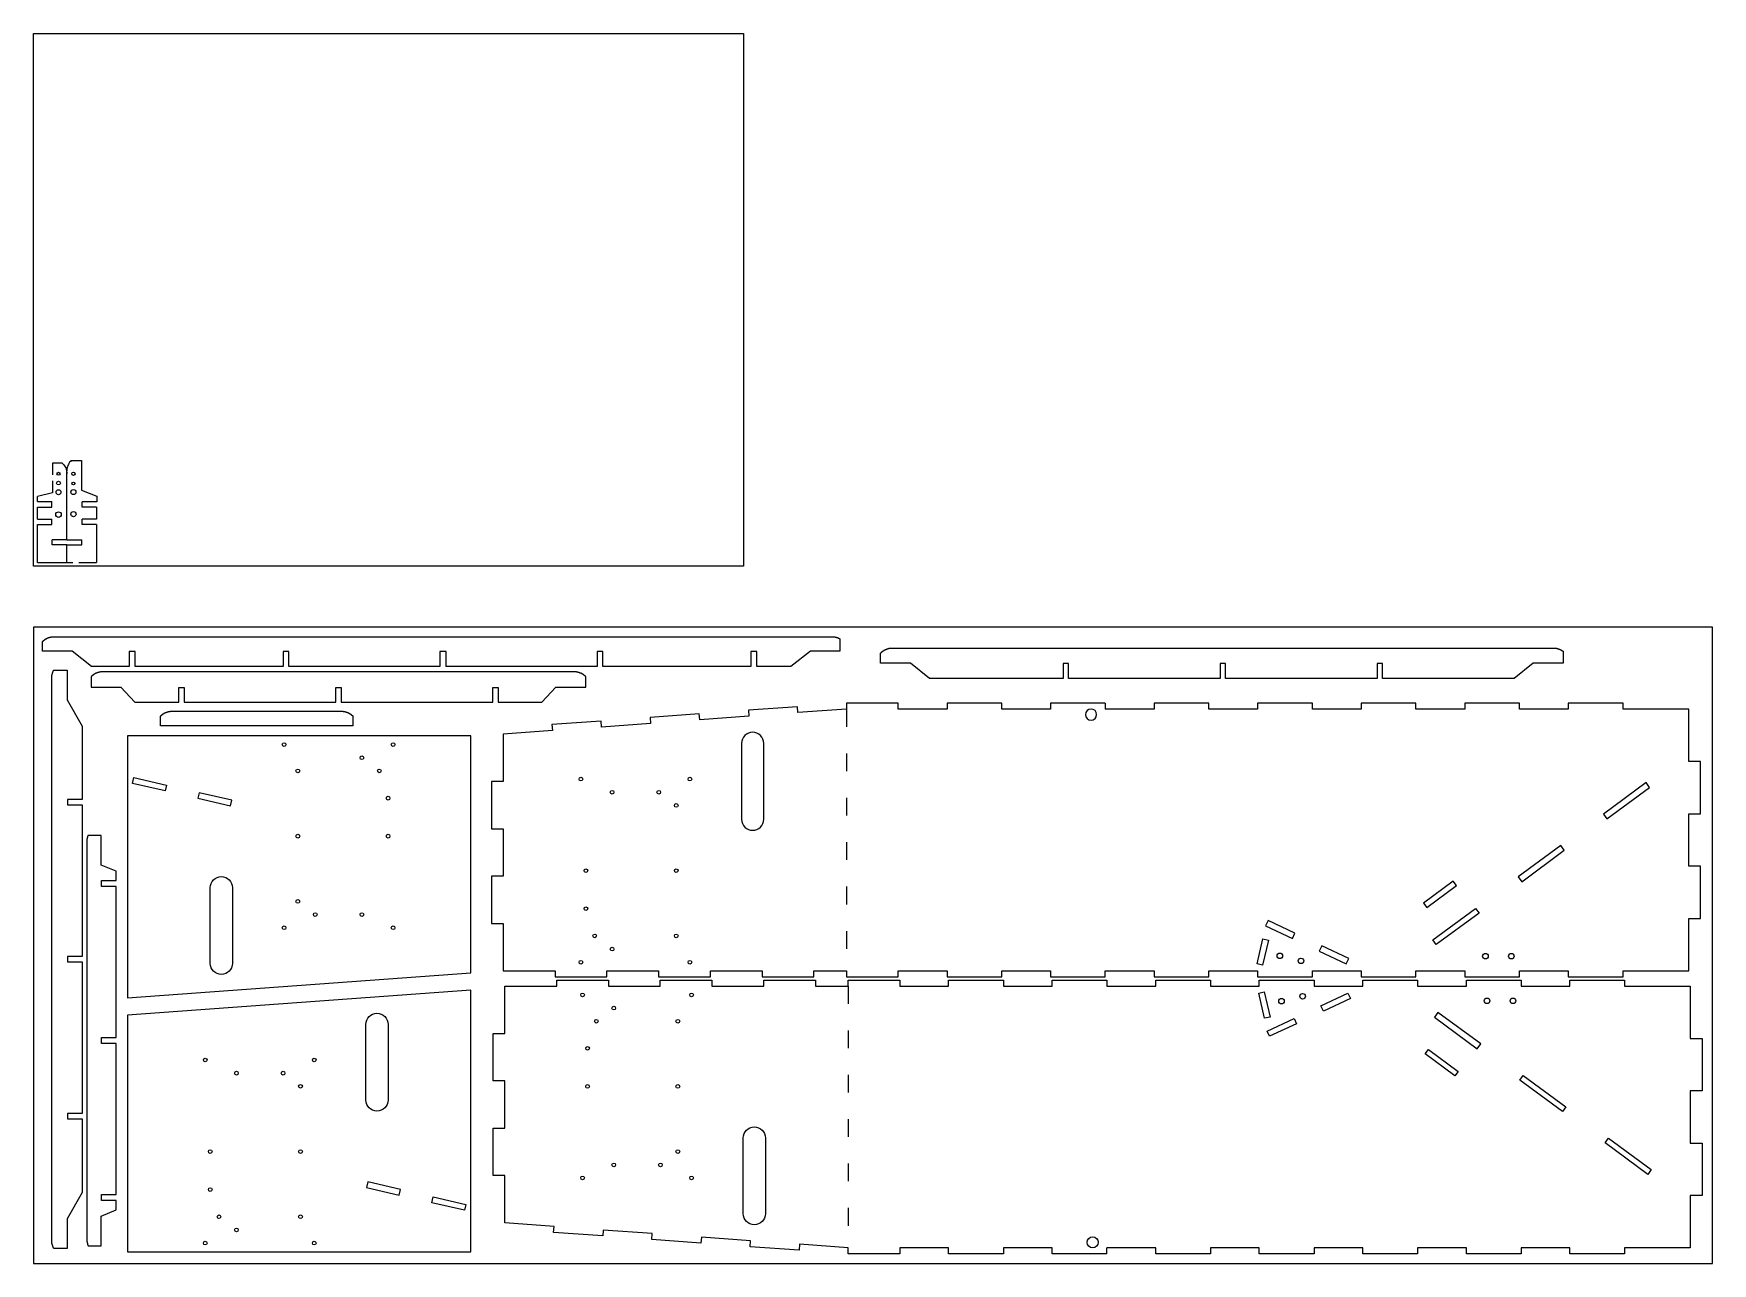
# Model space of a CAD drawing. Header units: inches. Extents: x -572 to -437, y -715 to -380.
# Drawn here: x -571.7 to -458.2, y -463.5 to -380.4 of the extents above; entities that cross this region are included whole.
import ezdxf

# ---------------------------------------------------------------- set-up
doc = ezdxf.new("R2010")
doc.units = ezdxf.units.IN
doc.header["$MEASUREMENT"] = 0
doc.linetypes.add('ACAD_ISO03W100', pattern=[30, 12, -18])
doc.layers.add('pic', color=1, linetype='Continuous')

msp = doc.modelspace()

# ---------------------------------------------------------------- linework, layer by layer
at = {"color": 7, "linetype": 'Continuous', "lineweight": 25}
for p, q in [((-569.76, -409.41), (-570.41, -409.41)), ((-569.14, -409.23), (-568.45, -409.23)), ((-571.43, -412), (-571.43, -411.66)), ((-571.43, -413.2), (-571.43, -412.38)), ((-567.43, -412.38), (-567.43, -413.2)), ((-567.43, -413.57), (-567.43, -416.14)), ((-516.73, -425.64), (-516.73, -426.04)), ((-499.23, -425.64), (-499.23, -426.04)), ((-516.62, -462.86), (-516.62, -462.46)), ((-499.12, -462.86), (-499.12, -462.46))]:
    msp.add_line(p, q, dxfattribs=at)
for p, q in [((-570.41, -409.41), (-570.41, -410.21)), ((-568.45, -409.23), (-568.45, -411.23)), ((-570.41, -410.61), (-570.41, -411.41)), ((-569.43, -414.59), (-569.43, -409.93)), ((-570.41, -411.41), (-571.43, -411.66)), ((-571.43, -412), (-570.45, -412)), ((-570.45, -412.38), (-570.45, -412)), ((-568.45, -411.23), (-567.41, -411.64)), ((-567.41, -411.64), (-567.41, -412.02)), ((-571.43, -412.38), (-570.45, -412.38)), ((-567.41, -412.02), (-568.41, -412.02)), ((-568.41, -412.38), (-568.41, -412.02)), ((-567.43, -412.38), (-568.41, -412.38)), ((-571.43, -413.2), (-570.45, -413.2)), ((-571.43, -413.57), (-570.45, -413.57)), ((-571.43, -416.14), (-571.43, -413.57)), ((-570.45, -413.57), (-570.45, -413.2)), ((-567.43, -413.2), (-568.41, -413.2)), ((-568.41, -413.57), (-568.41, -413.2)), ((-567.43, -413.57), (-568.41, -413.57)), ((-569.43, -414.59), (-570.43, -414.59)), ((-570.43, -414.94), (-570.43, -414.59)), ((-569.43, -414.94), (-570.43, -414.94)), ((-569.43, -414.59), (-568.43, -414.59)), ((-569.43, -416.14), (-569.43, -414.94)), ((-569.43, -414.94), (-568.43, -414.94)), ((-568.43, -414.94), (-568.43, -414.59)), ((-571.43, -416.14), (-569.02, -416.14)), ((-568.62, -416.14), (-567.43, -416.14))]:
    msp.add_line(p, q)
at = {"color": 3, "linetype": 'ACAD_ISO03W100', "ltscale": 0.1}
for p, q in [((-516.73, -426.04), (-516.73, -443.74)), ((-516.62, -444.76), (-516.62, -462.46))]:
    msp.add_line(p, q, dxfattribs=at)
at = {"color": 7, "linetype": 'Continuous', "lineweight": 25}
for points in [[(-543.78, -423.15), (-543.78, -422.15), (-544.21, -422.15), (-544.21, -423.15), (-554.42, -423.15), (-554.42, -422.15), (-554.82, -422.15), (-554.82, -423.15), (-564.82, -423.15), (-564.82, -422.15), (-565.22, -422.15), (-565.22, -423.15), (-565.45, -423.15), (-565.68, -423.15), (-565.91, -423.15), (-566.15, -423.15), (-566.38, -423.15), (-566.61, -423.15), (-566.84, -423.15), (-567.07, -423.15), (-567.3, -423.15), (-567.53, -423.15), (-567.76, -423.15), (-569.08, -422.12), (-571.08, -422.12), (-571.08, -421.48), (-571.07, -421.47), (-571.07, -421.47), (-571.07, -421.47), (-571.07, -421.47), (-571.06, -421.46), (-571.06, -421.46), (-571.06, -421.46), (-571.06, -421.46), (-571.05, -421.45), (-571.05, -421.45), (-571.05, -421.45), (-571.05, -421.45), (-571.04, -421.45), (-571.04, -421.44), (-571.04, -421.44), (-571.04, -421.44), (-571.04, -421.44), (-571.03, -421.43), (-571.03, -421.43), (-571.03, -421.43), (-571.03, -421.43), (-571.02, -421.42), (-571.02, -421.42), (-571.02, -421.42), (-571.02, -421.42), (-571.01, -421.41), (-571.01, -421.41), (-571.01, -421.41), (-571.01, -421.41), (-571, -421.41), (-571, -421.4), (-571, -421.4), (-571, -421.4), (-570.99, -421.4), (-570.99, -421.39), (-570.99, -421.39), (-570.99, -421.39), (-570.98, -421.39), (-570.98, -421.39), (-570.98, -421.38), (-570.98, -421.38), (-570.97, -421.38), (-570.97, -421.38), (-570.97, -421.38), (-570.96, -421.37), (-570.96, -421.37), (-570.96, -421.37), (-570.96, -421.37), (-570.95, -421.36), (-570.95, -421.36), (-570.95, -421.36), (-570.95, -421.36), (-570.94, -421.36), (-570.94, -421.35), (-570.94, -421.35), (-570.94, -421.35), (-570.93, -421.35), (-570.93, -421.35), (-570.93, -421.34), (-570.92, -421.34), (-570.92, -421.34), (-570.92, -421.34), (-570.92, -421.34), (-570.91, -421.33), (-570.91, -421.33), (-570.91, -421.33), (-570.91, -421.33), (-570.9, -421.33), (-570.9, -421.32), (-570.9, -421.32), (-570.89, -421.32), (-570.89, -421.32), (-570.89, -421.32), (-570.89, -421.32), (-570.88, -421.31), (-570.88, -421.31), (-570.88, -421.31), (-570.87, -421.31), (-570.87, -421.31), (-570.87, -421.3), (-570.87, -421.3), (-570.86, -421.3), (-570.86, -421.3), (-570.86, -421.3), (-570.85, -421.3), (-570.85, -421.29), (-570.85, -421.29), (-570.85, -421.29), (-570.84, -421.29), (-570.84, -421.29), (-570.84, -421.29), (-570.83, -421.28), (-570.83, -421.28), (-570.83, -421.28), (-570.83, -421.28), (-570.82, -421.28), (-570.82, -421.28), (-570.82, -421.27), (-570.81, -421.27), (-570.81, -421.27), (-570.81, -421.27), (-570.8, -421.27), (-570.8, -421.27), (-570.8, -421.26), (-570.8, -421.26), (-570.79, -421.26), (-570.79, -421.26), (-570.79, -421.26), (-570.78, -421.26), (-570.78, -421.26), (-570.78, -421.25), (-570.77, -421.25), (-570.77, -421.25), (-570.77, -421.25), (-570.77, -421.25), (-570.76, -421.25), (-570.76, -421.25), (-570.76, -421.24), (-570.75, -421.24), (-570.75, -421.24), (-570.75, -421.24), (-570.74, -421.24), (-570.74, -421.24), (-570.74, -421.24), (-570.74, -421.23), (-570.73, -421.23), (-570.73, -421.23), (-570.73, -421.23), (-570.72, -421.23), (-570.72, -421.23), (-570.72, -421.23), (-570.71, -421.22), (-570.71, -421.22), (-570.71, -421.22), (-570.7, -421.22), (-570.7, -421.22), (-570.7, -421.22), (-570.69, -421.22), (-570.69, -421.22), (-570.69, -421.22), (-570.69, -421.21), (-570.68, -421.21), (-570.68, -421.21), (-570.68, -421.21), (-570.67, -421.21), (-570.67, -421.21), (-570.67, -421.21), (-570.66, -421.21), (-570.66, -421.2), (-570.66, -421.2), (-570.65, -421.2), (-570.65, -421.2), (-570.65, -421.2), (-570.64, -421.2), (-570.64, -421.2), (-570.64, -421.2), (-570.63, -421.2), (-570.63, -421.2), (-570.63, -421.19), (-570.62, -421.19), (-570.62, -421.19), (-570.62, -421.19), (-570.61, -421.19), (-570.61, -421.19), (-570.61, -421.19), (-570.61, -421.19), (-570.6, -421.19), (-570.6, -421.19), (-570.6, -421.18), (-570.59, -421.18), (-570.59, -421.18), (-570.59, -421.18), (-570.58, -421.18), (-570.58, -421.18), (-570.58, -421.18), (-570.57, -421.18), (-570.57, -421.18), (-570.57, -421.18), (-570.56, -421.18), (-570.56, -421.18), (-570.56, -421.17), (-570.55, -421.17), (-570.55, -421.17), (-570.55, -421.17), (-570.54, -421.17), (-570.54, -421.17), (-570.54, -421.17), (-570.53, -421.17), (-570.53, -421.17), (-570.53, -421.17), (-570.52, -421.17), (-570.52, -421.17), (-570.52, -421.17), (-570.51, -421.17), (-570.51, -421.16), (-570.51, -421.16), (-570.5, -421.16), (-570.5, -421.16), (-570.5, -421.16), (-570.49, -421.16), (-570.49, -421.16), (-570.49, -421.16), (-570.48, -421.16), (-570.48, -421.16), (-570.48, -421.16), (-570.47, -421.16), (-570.47, -421.16), (-570.47, -421.16), (-570.46, -421.16), (-570.46, -421.16), (-570.46, -421.16), (-570.45, -421.16), (-570.45, -421.15), (-570.45, -421.15), (-570.44, -421.15), (-570.44, -421.15), (-570.44, -421.15), (-570.43, -421.15), (-570.43, -421.15), (-570.43, -421.15), (-570.42, -421.15), (-570.42, -421.15), (-570.42, -421.15), (-570.41, -421.15), (-570.41, -421.15), (-570.41, -421.15), (-570.4, -421.15), (-570.4, -421.15), (-570.4, -421.15), (-570.39, -421.15), (-570.39, -421.15), (-570.39, -421.15), (-570.38, -421.15), (-570.38, -421.15), (-570.38, -421.15), (-570.37, -421.15), (-570.37, -421.15), (-570.37, -421.15), (-570.36, -421.15), (-570.36, -421.15), (-570.36, -421.15), (-570.35, -421.15), (-570.35, -421.15), (-570.35, -421.15), (-570.34, -421.15), (-570.34, -421.15), (-570.34, -421.15), (-570.33, -421.15), (-570.33, -421.15), (-570.33, -421.15), (-570.32, -421.15), (-570.32, -421.15), (-570.32, -421.15), (-570.31, -421.15), (-570.31, -421.15), (-570.3, -421.15), (-517.71, -421.15), (-517.7, -421.15), (-517.7, -421.15), (-517.7, -421.15), (-517.69, -421.15), (-517.69, -421.15), (-517.68, -421.15), (-517.68, -421.15), (-517.67, -421.15), (-517.67, -421.15), (-517.66, -421.15), (-517.66, -421.15), (-517.66, -421.15), (-517.65, -421.15), (-517.65, -421.15), (-517.64, -421.15), (-517.64, -421.15), (-517.63, -421.15), (-517.63, -421.15), (-517.62, -421.15), (-517.62, -421.15), (-517.62, -421.15), (-517.61, -421.15), (-517.61, -421.15), (-517.6, -421.15), (-517.6, -421.15), (-517.59, -421.15), (-517.59, -421.15), (-517.59, -421.15), (-517.58, -421.15), (-517.58, -421.15), (-517.57, -421.15), (-517.57, -421.15), (-517.56, -421.15), (-517.56, -421.16), (-517.55, -421.16), (-517.55, -421.16), (-517.55, -421.16), (-517.54, -421.16), (-517.54, -421.16), (-517.53, -421.16), (-517.53, -421.16), (-517.52, -421.16), (-517.52, -421.16), (-517.52, -421.16), (-517.51, -421.16), (-517.51, -421.16), (-517.5, -421.16), (-517.5, -421.17), (-517.49, -421.17), (-517.49, -421.17), (-517.49, -421.17), (-517.48, -421.17), (-517.48, -421.17), (-517.47, -421.17), (-517.47, -421.17), (-517.46, -421.17), (-517.46, -421.17), (-517.46, -421.17), (-517.45, -421.18), (-517.45, -421.18), (-517.44, -421.18), (-517.44, -421.18), (-517.43, -421.18), (-517.43, -421.18), (-517.43, -421.18), (-517.42, -421.18), (-517.42, -421.18), (-517.41, -421.19), (-517.41, -421.19), (-517.4, -421.19), (-517.4, -421.19), (-517.4, -421.19), (-517.39, -421.19), (-517.39, -421.19), (-517.38, -421.19), (-517.38, -421.2), (-517.37, -421.2), (-517.37, -421.2), (-517.37, -421.2), (-517.36, -421.2), (-517.36, -421.2), (-517.36, -421.2), (-517.35, -421.2), (-517.35, -421.21), (-517.35, -421.21), (-517.34, -421.21), (-517.34, -421.21), (-517.33, -421.21), (-517.33, -421.21), (-517.32, -421.21), (-517.32, -421.22), (-517.32, -421.22), (-517.31, -421.22), (-517.31, -421.22), (-517.3, -421.22), (-517.3, -421.22), (-517.3, -421.23), (-517.29, -421.23), (-517.29, -421.23), (-517.28, -421.23), (-517.28, -421.23), (-517.28, -421.24), (-517.27, -421.24), (-517.27, -421.24), (-517.26, -421.24), (-517.26, -421.24), (-517.26, -421.24), (-517.25, -421.25), (-517.25, -421.25), (-517.24, -421.25), (-517.24, -421.25), (-517.24, -421.25), (-517.23, -421.26), (-517.23, -421.26), (-517.22, -421.26), (-517.22, -421.26), (-517.22, -421.26), (-517.21, -421.27), (-517.21, -421.27), (-517.2, -421.27), (-517.2, -421.27), (-517.2, -421.27), (-517.19, -421.28), (-517.19, -421.28), (-517.18, -421.28), (-517.18, -421.28), (-517.18, -421.28), (-517.17, -421.29), (-517.17, -421.29), (-517.17, -422.12), (-519.17, -422.12), (-520.48, -423.15), (-522.79, -423.15), (-522.79, -422.15), (-523.19, -422.15), (-523.19, -423.15), (-533.19, -423.15), (-533.19, -422.15), (-533.59, -422.15), (-533.59, -423.15), (-543.81, -423.15)], [(-499.23, -425.64), (-502.93, -425.64), (-502.93, -426.04), (-506.23, -426.04), (-506.23, -425.64), (-509.93, -425.64), (-509.93, -426.04), (-513.23, -426.04), (-513.23, -425.64), (-516.73, -425.64), (-516.73, -426.04), (-520.01, -426.28), (-520.04, -425.88), (-523.36, -426.12), (-523.33, -426.52), (-526.65, -426.76), (-526.68, -426.37), (-530, -426.61), (-529.97, -427.01), (-533.29, -427.25), (-533.32, -426.85), (-536.64, -427.09), (-536.61, -427.49), (-539.93, -427.73), (-539.93, -430.93), (-540.73, -430.93), (-540.73, -434.14), (-539.93, -434.14), (-539.93, -437.34), (-540.73, -437.34), (-540.73, -440.54), (-539.93, -440.54), (-539.93, -443.74), (-536.43, -443.74), (-536.43, -444.14), (-532.93, -444.14), (-532.93, -443.74), (-529.43, -443.74), (-529.43, -444.14), (-525.93, -444.14), (-525.93, -443.74), (-522.43, -443.74), (-522.43, -444.14), (-518.93, -444.14), (-518.93, -443.74), (-516.73, -443.74), (-516.73, -444.14), (-513.23, -444.14), (-513.23, -443.74), (-509.93, -443.74), (-509.93, -444.14), (-506.23, -444.14), (-506.23, -443.74), (-502.93, -443.74), (-502.93, -444.14), (-499.23, -444.14), (-499.23, -443.74), (-495.93, -443.74), (-495.93, -444.14), (-492.23, -444.14), (-492.23, -443.74), (-488.93, -443.74), (-488.93, -444.14), (-485.23, -444.14), (-485.23, -443.74), (-481.93, -443.74), (-481.93, -444.14), (-478.23, -444.14), (-478.23, -443.74), (-474.93, -443.74), (-474.93, -444.14), (-471.23, -444.14), (-471.23, -443.74), (-467.93, -443.74), (-467.93, -444.14), (-464.23, -444.14), (-464.23, -443.74), (-459.79, -443.74), (-459.79, -440.2), (-458.99, -440.2), (-458.99, -436.66), (-459.79, -436.66), (-459.79, -433.12), (-458.99, -433.12), (-458.99, -429.58), (-459.79, -429.58), (-459.79, -426.04), (-464.23, -426.04), (-464.23, -425.64), (-467.93, -425.64), (-467.93, -426.04), (-471.23, -426.04), (-471.23, -425.64), (-474.93, -425.64), (-474.93, -426.04), (-478.23, -426.04), (-478.23, -425.64), (-481.93, -425.64), (-481.93, -426.04), (-485.23, -426.04), (-485.23, -425.64), (-488.93, -425.64), (-488.93, -426.04), (-492.23, -426.04), (-492.23, -425.64), (-495.93, -425.64), (-495.93, -426.04), (-499.23, -426.04)], [(-542.13, -443.86), (-542.13, -427.85), (-565.33, -427.85), (-565.33, -445.55), (-542.13, -443.86)], [(-568, -434.58), (-568, -434.58), (-568, -434.58), (-568.01, -434.59), (-568.01, -434.59), (-568.01, -434.59), (-568.01, -434.6), (-568.01, -434.6), (-568.01, -434.6), (-568.01, -434.61), (-568.02, -434.61), (-568.02, -434.61), (-568.02, -434.62), (-568.02, -434.62), (-568.02, -434.62), (-568.02, -434.63), (-568.02, -434.63), (-568.03, -434.63), (-568.03, -434.64), (-568.03, -434.64), (-568.03, -434.64), (-568.03, -434.65), (-568.03, -434.65), (-568.03, -434.65), (-568.03, -434.66), (-568.03, -434.66), (-568.04, -434.67), (-568.04, -434.67), (-568.04, -434.67), (-568.04, -434.68), (-568.04, -434.68), (-568.04, -434.68), (-568.04, -434.69), (-568.04, -434.69), (-568.04, -434.69), (-568.05, -434.7), (-568.05, -434.7), (-568.05, -434.7), (-568.05, -434.71), (-568.05, -434.71), (-568.05, -434.71), (-568.05, -434.72), (-568.05, -434.72), (-568.05, -434.73), (-568.05, -434.73), (-568.06, -434.73), (-568.06, -434.74), (-568.06, -434.74), (-568.06, -434.74), (-568.06, -434.75), (-568.06, -434.75), (-568.06, -434.75), (-568.06, -434.76), (-568.06, -434.76), (-568.06, -434.77), (-568.06, -434.77), (-568.06, -434.77), (-568.07, -434.78), (-568.07, -434.78), (-568.07, -434.78), (-568.07, -434.79), (-568.07, -434.79), (-568.07, -434.79), (-568.07, -434.8), (-568.07, -434.8), (-568.07, -434.81), (-568.07, -434.81), (-568.07, -434.81), (-568.07, -434.82), (-568.07, -434.82), (-568.07, -434.82), (-568.08, -434.83), (-568.08, -434.83), (-568.08, -434.83), (-568.08, -434.84), (-568.08, -434.84), (-568.08, -434.85), (-568.08, -434.85), (-568.08, -434.85), (-568.08, -434.86), (-568.08, -434.86), (-568.08, -434.86), (-568.08, -434.87), (-568.08, -434.87), (-568.08, -434.87), (-568.08, -434.88), (-568.08, -434.88), (-568.08, -434.89), (-568.08, -434.89), (-568.08, -434.89), (-568.08, -434.9), (-568.08, -434.9), (-568.08, -434.9), (-568.09, -434.91), (-568.09, -434.91), (-568.09, -434.91), (-568.09, -434.92), (-568.09, -434.92), (-568.09, -434.93), (-568.09, -434.93), (-568.09, -434.93), (-568.09, -434.94), (-568.09, -434.94), (-568.09, -434.94), (-568.09, -434.95), (-568.09, -434.95), (-568.09, -434.96), (-568.09, -434.96), (-568.09, -434.96), (-568.09, -434.97), (-568.09, -434.97), (-568.09, -434.97), (-568.09, -434.98), (-568.09, -434.98), (-568.09, -434.99), (-568.09, -434.99), (-568.09, -434.99), (-568.09, -435), (-568.09, -435), (-568.09, -435), (-568.09, -435.01), (-568.09, -435.01), (-568.09, -435.02), (-568.09, -461.86), (-568.09, -461.87), (-568.09, -461.87), (-568.09, -461.88), (-568.09, -461.88), (-568.09, -461.88), (-568.09, -461.89), (-568.09, -461.89), (-568.09, -461.89), (-568.09, -461.9), (-568.09, -461.9), (-568.09, -461.91), (-568.09, -461.91), (-568.09, -461.91), (-568.09, -461.92), (-568.09, -461.92), (-568.09, -461.92), (-568.09, -461.93), (-568.09, -461.93), (-568.09, -461.94), (-568.09, -461.94), (-568.09, -461.94), (-568.09, -461.95), (-568.09, -461.95), (-568.09, -461.95), (-568.09, -461.96), (-568.09, -461.96), (-568.09, -461.96), (-568.09, -461.97), (-568.09, -461.97), (-568.08, -461.98), (-568.08, -461.98), (-568.08, -461.98), (-568.08, -461.99), (-568.08, -461.99), (-568.08, -461.99), (-568.08, -462), (-568.08, -462), (-568.08, -462.01), (-568.08, -462.01), (-568.08, -462.01), (-568.08, -462.02), (-568.08, -462.02), (-568.08, -462.02), (-568.08, -462.03), (-568.08, -462.03), (-568.08, -462.03), (-568.08, -462.04), (-568.08, -462.04), (-568.08, -462.05), (-568.08, -462.05), (-568.08, -462.05), (-568.07, -462.06), (-568.07, -462.06), (-568.07, -462.06), (-568.07, -462.07), (-568.07, -462.07), (-568.07, -462.07), (-568.07, -462.08), (-568.07, -462.08), (-568.07, -462.09), (-568.07, -462.09), (-568.07, -462.09), (-568.07, -462.1), (-568.07, -462.1), (-568.07, -462.1), (-568.06, -462.11), (-568.06, -462.11), (-568.06, -462.11), (-568.06, -462.12), (-568.06, -462.12), (-568.06, -462.13), (-568.06, -462.13), (-568.06, -462.13), (-568.06, -462.14), (-568.06, -462.14), (-568.06, -462.14), (-568.06, -462.15), (-568.05, -462.15), (-568.05, -462.15), (-568.05, -462.16), (-568.05, -462.16), (-568.05, -462.16), (-568.05, -462.17), (-568.05, -462.17), (-568.05, -462.18), (-568.05, -462.18), (-568.05, -462.18), (-568.04, -462.19), (-568.04, -462.19), (-568.04, -462.19), (-568.04, -462.2), (-568.04, -462.2), (-568.04, -462.2), (-568.04, -462.21), (-568.04, -462.21), (-568.04, -462.21), (-568.03, -462.22), (-568.03, -462.22), (-568.03, -462.22), (-568.03, -462.23), (-568.03, -462.23), (-568.03, -462.24), (-568.03, -462.24), (-568.03, -462.24), (-568.03, -462.25), (-568.02, -462.25), (-568.02, -462.25), (-568.02, -462.26), (-568.02, -462.26), (-568.02, -462.26), (-568.02, -462.27), (-568.02, -462.27), (-568.01, -462.27), (-568.01, -462.28), (-568.01, -462.28), (-568.01, -462.28), (-568.01, -462.29), (-568.01, -462.29), (-568.01, -462.29), (-568, -462.3), (-568, -462.3), (-568, -462.3), (-568, -462.31), (-568, -462.31), (-568, -462.31), (-568, -462.32), (-567.99, -462.32), (-567.99, -462.32), (-567.11, -462.32), (-567.11, -460.32), (-566.09, -459.9), (-566.09, -459.25), (-567.09, -459.25), (-567.09, -458.85), (-566.09, -458.85), (-566.09, -448.64), (-567.09, -448.64), (-567.09, -448.24), (-566.09, -448.24), (-566.09, -438.03), (-567.09, -438.03), (-567.09, -437.63), (-566.09, -437.63), (-566.09, -437), (-567.11, -436.58), (-567.11, -434.58), (-568, -434.58)], [(-474.2, -439.51), (-473.96, -439.83), (-476.85, -441.95), (-477.08, -441.63), (-474.2, -439.51)], [(-499.12, -462.86), (-502.82, -462.86), (-502.82, -462.46), (-506.12, -462.46), (-506.12, -462.86), (-509.82, -462.86), (-509.82, -462.46), (-513.12, -462.46), (-513.12, -462.86), (-516.62, -462.86), (-516.62, -462.46), (-519.91, -462.22), (-519.93, -462.62), (-523.25, -462.38), (-523.22, -461.98), (-526.54, -461.74), (-526.57, -462.14), (-529.89, -461.9), (-529.86, -461.5), (-533.18, -461.26), (-533.21, -461.65), (-536.53, -461.41), (-536.5, -461.01), (-539.82, -460.77), (-539.82, -457.57), (-540.62, -457.57), (-540.62, -454.37), (-539.82, -454.37), (-539.82, -451.17), (-540.62, -451.17), (-540.62, -447.97), (-539.82, -447.97), (-539.82, -444.76), (-536.32, -444.76), (-536.32, -444.36), (-532.82, -444.36), (-532.82, -444.76), (-529.32, -444.76), (-529.32, -444.36), (-525.82, -444.36), (-525.82, -444.76), (-522.32, -444.76), (-522.32, -444.36), (-518.82, -444.36), (-518.82, -444.76), (-516.62, -444.76), (-516.62, -444.36), (-513.12, -444.36), (-513.12, -444.76), (-509.82, -444.76), (-509.82, -444.36), (-506.12, -444.36), (-506.12, -444.76), (-502.82, -444.76), (-502.82, -444.36), (-499.12, -444.36), (-499.12, -444.76), (-495.82, -444.76), (-495.82, -444.36), (-492.12, -444.36), (-492.12, -444.76), (-488.82, -444.76), (-488.82, -444.36), (-485.12, -444.36), (-485.12, -444.76), (-481.82, -444.76), (-481.82, -444.36), (-478.12, -444.36), (-478.12, -444.76), (-474.82, -444.76), (-474.82, -444.36), (-471.12, -444.36), (-471.12, -444.76), (-467.82, -444.76), (-467.82, -444.36), (-464.12, -444.36), (-464.12, -444.76), (-459.68, -444.76), (-459.68, -448.3), (-458.88, -448.3), (-458.88, -451.84), (-459.68, -451.84), (-459.68, -455.38), (-458.88, -455.38), (-458.88, -458.92), (-459.68, -458.92), (-459.68, -462.46), (-464.12, -462.46), (-464.12, -462.86), (-467.82, -462.86), (-467.82, -462.46), (-471.12, -462.46), (-471.12, -462.86), (-474.82, -462.86), (-474.82, -462.46), (-478.12, -462.46), (-478.12, -462.86), (-481.82, -462.86), (-481.82, -462.46), (-485.12, -462.46), (-485.12, -462.86), (-488.82, -462.86), (-488.82, -462.46), (-492.12, -462.46), (-492.12, -462.86), (-495.82, -462.86), (-495.82, -462.46), (-499.12, -462.46)], [(-565.33, -446.72), (-565.33, -462.73), (-542.13, -462.73), (-542.13, -445.03), (-565.33, -446.72)], [(-474.09, -449), (-473.85, -448.67), (-476.74, -446.55), (-476.97, -446.87), (-474.09, -449)]]:
    msp.add_lwpolyline(points, dxfattribs=at)
for points in [[(-491.46, -423.96), (-501.72, -423.96), (-501.72, -422.96), (-502.07, -422.96), (-502.07, -423.96), (-511.11, -423.96), (-512.4, -422.94), (-514.42, -422.94), (-514.42, -422.25), (-514.41, -422.24), (-514.41, -422.24), (-514.4, -422.24), (-514.4, -422.23), (-514.4, -422.23), (-514.4, -422.23), (-514.39, -422.23), (-514.39, -422.22), (-514.39, -422.22), (-514.39, -422.22), (-514.39, -422.22), (-514.38, -422.21), (-514.38, -422.21), (-514.38, -422.21), (-514.38, -422.21), (-514.37, -422.2), (-514.37, -422.2), (-514.37, -422.2), (-514.37, -422.2), (-514.36, -422.19), (-514.36, -422.19), (-514.36, -422.19), (-514.36, -422.19), (-514.35, -422.19), (-514.35, -422.18), (-514.35, -422.18), (-514.35, -422.18), (-514.34, -422.18), (-514.34, -422.17), (-514.34, -422.17), (-514.33, -422.17), (-514.33, -422.17), (-514.33, -422.16), (-514.33, -422.16), (-514.32, -422.16), (-514.32, -422.16), (-514.32, -422.16), (-514.32, -422.15), (-514.31, -422.15), (-514.31, -422.15), (-514.31, -422.15), (-514.31, -422.15), (-514.3, -422.14), (-514.3, -422.14), (-514.3, -422.14), (-514.29, -422.14), (-514.29, -422.13), (-514.29, -422.13), (-514.29, -422.13), (-514.28, -422.13), (-514.28, -422.13), (-514.28, -422.12), (-514.28, -422.12), (-514.27, -422.12), (-514.27, -422.12), (-514.27, -422.12), (-514.26, -422.11), (-514.26, -422.11), (-514.26, -422.11), (-514.26, -422.11), (-514.25, -422.11), (-514.25, -422.1), (-514.25, -422.1), (-514.24, -422.1), (-514.24, -422.1), (-514.24, -422.1), (-514.24, -422.09), (-514.23, -422.09), (-514.23, -422.09), (-514.23, -422.09), (-514.22, -422.09), (-514.22, -422.08), (-514.22, -422.08), (-514.22, -422.08), (-514.21, -422.08), (-514.21, -422.08), (-514.21, -422.07), (-514.2, -422.07), (-514.2, -422.07), (-514.2, -422.07), (-514.2, -422.07), (-514.19, -422.07), (-514.19, -422.06), (-514.19, -422.06), (-514.18, -422.06), (-514.18, -422.06), (-514.18, -422.06), (-514.17, -422.06), (-514.17, -422.05), (-514.17, -422.05), (-514.17, -422.05), (-514.16, -422.05), (-514.16, -422.05), (-514.16, -422.05), (-514.15, -422.04), (-514.15, -422.04), (-514.15, -422.04), (-514.14, -422.04), (-514.14, -422.04), (-514.14, -422.04), (-514.14, -422.03), (-514.13, -422.03), (-514.13, -422.03), (-514.13, -422.03), (-514.12, -422.03), (-514.12, -422.03), (-514.12, -422.02), (-514.11, -422.02), (-514.11, -422.02), (-514.11, -422.02), (-514.1, -422.02), (-514.1, -422.02), (-514.1, -422.02), (-514.1, -422.01), (-514.09, -422.01), (-514.09, -422.01), (-514.09, -422.01), (-514.08, -422.01), (-514.08, -422.01), (-514.08, -422.01), (-514.07, -422), (-514.07, -422), (-514.07, -422), (-514.06, -422), (-514.06, -422), (-514.06, -422), (-514.05, -422), (-514.05, -421.99), (-514.05, -421.99), (-514.04, -421.99), (-514.04, -421.99), (-514.04, -421.99), (-514.04, -421.99), (-514.03, -421.99), (-514.03, -421.99), (-514.03, -421.98), (-514.02, -421.98), (-514.02, -421.98), (-514.02, -421.98), (-514.01, -421.98), (-514.01, -421.98), (-514.01, -421.98), (-514, -421.98), (-514, -421.97), (-514, -421.97), (-513.99, -421.97), (-513.99, -421.97), (-513.99, -421.97), (-513.98, -421.97), (-513.98, -421.97), (-513.98, -421.97), (-513.97, -421.97), (-513.97, -421.96), (-513.97, -421.96), (-513.96, -421.96), (-513.96, -421.96), (-513.96, -421.96), (-513.95, -421.96), (-513.95, -421.96), (-513.95, -421.96), (-513.94, -421.96), (-513.94, -421.96), (-513.94, -421.95), (-513.93, -421.95), (-513.93, -421.95), (-513.93, -421.95), (-513.92, -421.95), (-513.92, -421.95), (-513.92, -421.95), (-513.91, -421.95), (-513.91, -421.95), (-513.91, -421.95), (-513.9, -421.95), (-513.9, -421.94), (-513.9, -421.94), (-513.89, -421.94), (-513.89, -421.94), (-513.89, -421.94), (-513.88, -421.94), (-513.88, -421.94), (-513.88, -421.94), (-513.87, -421.94), (-513.87, -421.94), (-513.87, -421.94), (-513.86, -421.94), (-513.86, -421.94), (-513.86, -421.93), (-513.85, -421.93), (-513.85, -421.93), (-513.85, -421.93), (-513.84, -421.93), (-513.84, -421.93), (-513.84, -421.93), (-513.83, -421.93), (-513.83, -421.93), (-513.83, -421.93), (-513.82, -421.93), (-513.82, -421.93), (-513.82, -421.93), (-513.81, -421.93), (-513.81, -421.93), (-513.81, -421.92), (-513.8, -421.92), (-513.8, -421.92), (-513.8, -421.92), (-513.79, -421.92), (-513.79, -421.92), (-513.79, -421.92), (-513.78, -421.92), (-513.78, -421.92), (-513.78, -421.92), (-513.77, -421.92), (-513.77, -421.92), (-513.77, -421.92), (-513.76, -421.92), (-513.76, -421.92), (-513.76, -421.92), (-513.75, -421.92), (-513.75, -421.92), (-513.74, -421.92), (-513.74, -421.92), (-513.74, -421.92), (-513.73, -421.92), (-513.73, -421.92), (-513.73, -421.91), (-513.72, -421.91), (-513.72, -421.91), (-513.72, -421.91), (-513.71, -421.91), (-513.71, -421.91), (-513.71, -421.91), (-513.7, -421.91), (-513.7, -421.91), (-513.7, -421.91), (-513.69, -421.91), (-513.69, -421.91), (-513.69, -421.91), (-513.68, -421.91), (-513.68, -421.91), (-513.68, -421.91), (-513.67, -421.91), (-513.67, -421.91), (-513.67, -421.91), (-513.66, -421.91), (-513.66, -421.91), (-513.66, -421.91), (-513.65, -421.91), (-513.65, -421.91), (-513.64, -421.91), (-513.64, -421.91), (-513.64, -421.91), (-513.63, -421.91), (-513.63, -421.91), (-513.63, -421.91), (-513.62, -421.91), (-513.62, -421.91), (-468.95, -421.91), (-468.94, -421.91), (-468.94, -421.91), (-468.93, -421.91), (-468.93, -421.91), (-468.92, -421.91), (-468.92, -421.91), (-468.91, -421.91), (-468.91, -421.91), (-468.9, -421.91), (-468.89, -421.91), (-468.89, -421.91), (-468.88, -421.91), (-468.88, -421.91), (-468.87, -421.91), (-468.87, -421.91), (-468.86, -421.91), (-468.86, -421.91), (-468.85, -421.91), (-468.85, -421.91), (-468.84, -421.92), (-468.83, -421.92), (-468.83, -421.92), (-468.82, -421.92), (-468.82, -421.92), (-468.81, -421.92), (-468.81, -421.92), (-468.8, -421.92), (-468.8, -421.92), (-468.79, -421.92), (-468.79, -421.92), (-468.78, -421.92), (-468.77, -421.92), (-468.77, -421.92), (-468.76, -421.92), (-468.76, -421.93), (-468.75, -421.93), (-468.75, -421.93), (-468.74, -421.93), (-468.74, -421.93), (-468.73, -421.93), (-468.73, -421.93), (-468.72, -421.93), (-468.72, -421.93), (-468.71, -421.93), (-468.7, -421.94), (-468.7, -421.94), (-468.69, -421.94), (-468.69, -421.94), (-468.68, -421.94), (-468.68, -421.94), (-468.67, -421.94), (-468.67, -421.94), (-468.66, -421.95), (-468.66, -421.95), (-468.65, -421.95), (-468.65, -421.95), (-468.64, -421.95), (-468.64, -421.95), (-468.63, -421.95), (-468.63, -421.96), (-468.62, -421.96), (-468.61, -421.96), (-468.61, -421.96), (-468.6, -421.96), (-468.6, -421.96), (-468.59, -421.97), (-468.59, -421.97), (-468.58, -421.97), (-468.58, -421.97), (-468.57, -421.97), (-468.57, -421.98), (-468.56, -421.98), (-468.56, -421.98), (-468.55, -421.98), (-468.55, -421.98), (-468.54, -421.98), (-468.54, -421.99), (-468.53, -421.99), (-468.53, -421.99), (-468.52, -421.99), (-468.52, -421.99), (-468.51, -422), (-468.51, -422), (-468.5, -422), (-468.5, -422), (-468.49, -422.01), (-468.49, -422.01), (-468.48, -422.01), (-468.48, -422.01), (-468.47, -422.01), (-468.47, -422.02), (-468.46, -422.02), (-468.46, -422.02), (-468.45, -422.02), (-468.45, -422.03), (-468.44, -422.03), (-468.44, -422.03), (-468.43, -422.03), (-468.43, -422.04), (-468.42, -422.04), (-468.42, -422.04), (-468.41, -422.04), (-468.41, -422.05), (-468.4, -422.05), (-468.4, -422.05), (-468.39, -422.06), (-468.39, -422.06), (-468.39, -422.06), (-468.38, -422.06), (-468.38, -422.07), (-468.37, -422.07), (-468.37, -422.07), (-468.36, -422.08), (-468.36, -422.08), (-468.35, -422.08), (-468.35, -422.08), (-468.34, -422.09), (-468.34, -422.09), (-468.33, -422.09), (-468.33, -422.1), (-468.33, -422.1), (-468.32, -422.1), (-468.32, -422.11), (-468.31, -422.11), (-468.31, -422.11), (-468.3, -422.11), (-468.3, -422.12), (-468.28, -422.13), (-468.28, -422.94), (-470.3, -422.94), (-471.59, -423.96), (-480.5, -423.96), (-480.5, -422.96), (-480.85, -422.96), (-480.85, -423.96), (-491.11, -423.96), (-491.11, -422.96), (-491.46, -422.96)], [(-568.4, -453.73), (-568.4, -454.21), (-568.4, -454.66), (-568.4, -455.11), (-568.4, -455.56), (-568.4, -456.01), (-568.4, -456.46), (-568.4, -456.91), (-568.4, -457.36), (-568.4, -457.81), (-568.4, -458.26), (-568.4, -458.72), (-569.42, -460.49), (-569.42, -462.51), (-570.31, -462.51), (-570.32, -462.49), (-570.32, -462.49), (-570.32, -462.48), (-570.32, -462.48), (-570.32, -462.47), (-570.33, -462.47), (-570.33, -462.47), (-570.33, -462.46), (-570.33, -462.46), (-570.33, -462.46), (-570.34, -462.45), (-570.34, -462.45), (-570.34, -462.44), (-570.34, -462.44), (-570.34, -462.44), (-570.35, -462.43), (-570.35, -462.43), (-570.35, -462.42), (-570.35, -462.42), (-570.35, -462.42), (-570.36, -462.41), (-570.36, -462.41), (-570.36, -462.4), (-570.36, -462.4), (-570.36, -462.4), (-570.36, -462.39), (-570.37, -462.39), (-570.37, -462.38), (-570.37, -462.38), (-570.37, -462.38), (-570.37, -462.37), (-570.37, -462.37), (-570.38, -462.36), (-570.38, -462.36), (-570.38, -462.36), (-570.38, -462.35), (-570.38, -462.35), (-570.38, -462.34), (-570.39, -462.34), (-570.39, -462.33), (-570.39, -462.33), (-570.39, -462.33), (-570.39, -462.32), (-570.39, -462.32), (-570.39, -462.31), (-570.4, -462.31), (-570.4, -462.31), (-570.4, -462.3), (-570.4, -462.3), (-570.4, -462.29), (-570.4, -462.29), (-570.4, -462.28), (-570.4, -462.28), (-570.41, -462.28), (-570.41, -462.27), (-570.41, -462.27), (-570.41, -462.26), (-570.41, -462.26), (-570.41, -462.26), (-570.41, -462.25), (-570.41, -462.25), (-570.42, -462.24), (-570.42, -462.24), (-570.42, -462.23), (-570.42, -462.23), (-570.42, -462.23), (-570.42, -462.22), (-570.42, -462.22), (-570.42, -462.21), (-570.42, -462.21), (-570.43, -462.2), (-570.43, -462.2), (-570.43, -462.2), (-570.43, -462.19), (-570.43, -462.19), (-570.43, -462.18), (-570.43, -462.18), (-570.43, -462.17), (-570.43, -462.17), (-570.43, -462.17), (-570.43, -462.16), (-570.43, -462.16), (-570.44, -462.16), (-570.44, -462.15), (-570.44, -462.15), (-570.44, -462.15), (-570.44, -462.14), (-570.44, -462.14), (-570.44, -462.14), (-570.44, -462.13), (-570.44, -462.13), (-570.44, -462.12), (-570.44, -462.12), (-570.44, -462.11), (-570.44, -462.11), (-570.44, -462.1), (-570.44, -462.1), (-570.44, -462.1), (-570.44, -462.09), (-570.45, -462.09), (-570.45, -462.08), (-570.45, -462.08), (-570.45, -462.07), (-570.45, -462.07), (-570.45, -462.07), (-570.45, -462.06), (-570.45, -462.06), (-570.45, -462.05), (-570.45, -462.05), (-570.45, -462.04), (-570.45, -462.04), (-570.45, -462.03), (-570.45, -462.03), (-570.45, -462.03), (-570.45, -462.02), (-570.45, -462.02), (-570.45, -462.01), (-570.45, -462.01), (-570.45, -462), (-570.45, -462), (-570.45, -462), (-570.45, -461.99), (-570.45, -461.99), (-570.45, -461.98), (-570.45, -461.98), (-570.45, -461.97), (-570.45, -461.97), (-570.45, -461.96), (-570.45, -461.96), (-570.45, -461.96), (-570.45, -423.94), (-570.45, -423.93), (-570.45, -423.93), (-570.45, -423.92), (-570.45, -423.92), (-570.45, -423.91), (-570.45, -423.91), (-570.45, -423.91), (-570.45, -423.9), (-570.45, -423.9), (-570.45, -423.89), (-570.45, -423.89), (-570.45, -423.88), (-570.45, -423.88), (-570.45, -423.88), (-570.45, -423.87), (-570.45, -423.87), (-570.45, -423.86), (-570.45, -423.86), (-570.45, -423.86), (-570.45, -423.85), (-570.45, -423.85), (-570.45, -423.84), (-570.45, -423.84), (-570.45, -423.83), (-570.45, -423.83), (-570.45, -423.83), (-570.45, -423.82), (-570.45, -423.82), (-570.45, -423.81), (-570.45, -423.81), (-570.45, -423.8), (-570.44, -423.8), (-570.44, -423.8), (-570.44, -423.79), (-570.44, -423.79), (-570.44, -423.78), (-570.44, -423.78), (-570.44, -423.78), (-570.44, -423.77), (-570.44, -423.77), (-570.44, -423.76), (-570.44, -423.76), (-570.44, -423.76), (-570.44, -423.75), (-570.44, -423.75), (-570.44, -423.75), (-570.44, -423.74), (-570.44, -423.74), (-570.43, -423.73), (-570.43, -423.73), (-570.43, -423.73), (-570.43, -423.72), (-570.43, -423.72), (-570.43, -423.71), (-570.43, -423.71), (-570.43, -423.71), (-570.43, -423.7), (-570.43, -423.7), (-570.43, -423.69), (-570.43, -423.69), (-570.42, -423.68), (-570.42, -423.68), (-570.42, -423.68), (-570.42, -423.67), (-570.42, -423.67), (-570.42, -423.66), (-570.42, -423.66), (-570.42, -423.66), (-570.42, -423.65), (-570.42, -423.65), (-570.41, -423.64), (-570.41, -423.64), (-570.41, -423.64), (-570.41, -423.63), (-570.41, -423.63), (-570.41, -423.62), (-570.41, -423.62), (-570.41, -423.62), (-570.41, -423.61), (-570.4, -423.61), (-570.4, -423.6), (-570.4, -423.6), (-570.4, -423.6), (-570.4, -423.59), (-570.4, -423.59), (-570.4, -423.58), (-570.4, -423.58), (-570.39, -423.58), (-570.39, -423.57), (-570.39, -423.57), (-570.39, -423.56), (-570.39, -423.56), (-570.39, -423.56), (-570.39, -423.55), (-570.38, -423.55), (-570.38, -423.54), (-570.38, -423.54), (-570.38, -423.54), (-570.38, -423.53), (-570.38, -423.53), (-570.37, -423.52), (-570.37, -423.52), (-570.37, -423.52), (-570.37, -423.51), (-570.37, -423.51), (-570.37, -423.5), (-570.36, -423.5), (-570.36, -423.5), (-570.36, -423.49), (-570.36, -423.49), (-570.36, -423.49), (-570.36, -423.48), (-570.35, -423.48), (-570.35, -423.47), (-570.35, -423.47), (-570.35, -423.47), (-570.35, -423.46), (-570.35, -423.46), (-570.34, -423.46), (-570.34, -423.45), (-570.34, -423.45), (-570.34, -423.44), (-570.34, -423.44), (-570.33, -423.44), (-570.33, -423.43), (-570.33, -423.43), (-570.33, -423.43), (-570.33, -423.42), (-570.32, -423.4), (-569.42, -423.4), (-569.42, -425.42), (-568.4, -427.19), (-568.4, -432.16), (-569.4, -432.16), (-569.4, -432.51), (-568.4, -432.51), (-568.4, -442.77), (-569.4, -442.77), (-569.4, -443.12), (-568.4, -443.12), (-568.4, -453.38), (-569.4, -453.38), (-569.4, -453.73)], [(-551.25, -424.58), (-550.9, -424.58), (-550.9, -425.58), (-540.63, -425.58), (-540.63, -424.58), (-540.28, -424.58), (-540.28, -425.58), (-537.33, -425.58), (-536.38, -424.56), (-534.36, -424.56), (-534.36, -423.84), (-534.37, -423.83), (-534.37, -423.83), (-534.38, -423.82), (-534.38, -423.82), (-534.38, -423.82), (-534.38, -423.82), (-534.39, -423.82), (-534.39, -423.81), (-534.39, -423.81), (-534.39, -423.81), (-534.4, -423.81), (-534.4, -423.8), (-534.4, -423.8), (-534.4, -423.8), (-534.4, -423.8), (-534.41, -423.8), (-534.41, -423.79), (-534.41, -423.79), (-534.41, -423.79), (-534.42, -423.79), (-534.42, -423.78), (-534.42, -423.78), (-534.42, -423.78), (-534.43, -423.78), (-534.43, -423.78), (-534.43, -423.77), (-534.43, -423.77), (-534.44, -423.77), (-534.44, -423.77), (-534.44, -423.77), (-534.44, -423.76), (-534.45, -423.76), (-534.45, -423.76), (-534.45, -423.76), (-534.46, -423.75), (-534.46, -423.75), (-534.46, -423.75), (-534.46, -423.75), (-534.47, -423.75), (-534.47, -423.74), (-534.47, -423.74), (-534.47, -423.74), (-534.48, -423.74), (-534.48, -423.74), (-534.48, -423.73), (-534.48, -423.73), (-534.49, -423.73), (-534.49, -423.73), (-534.49, -423.73), (-534.49, -423.73), (-534.5, -423.72), (-534.5, -423.72), (-534.5, -423.72), (-534.51, -423.72), (-534.51, -423.72), (-534.51, -423.71), (-534.51, -423.71), (-534.52, -423.71), (-534.52, -423.71), (-534.52, -423.71), (-534.52, -423.7), (-534.53, -423.7), (-534.53, -423.7), (-534.53, -423.7), (-534.54, -423.7), (-534.54, -423.7), (-534.54, -423.69), (-534.54, -423.69), (-534.55, -423.69), (-534.55, -423.69), (-534.55, -423.69), (-534.56, -423.69), (-534.56, -423.68), (-534.56, -423.68), (-534.56, -423.68), (-534.57, -423.68), (-534.57, -423.68), (-534.57, -423.67), (-534.58, -423.67), (-534.58, -423.67), (-534.58, -423.67), (-534.58, -423.67), (-534.59, -423.67), (-534.59, -423.67), (-534.59, -423.66), (-534.6, -423.66), (-534.6, -423.66), (-534.6, -423.66), (-534.6, -423.66), (-534.61, -423.66), (-534.61, -423.65), (-534.61, -423.65), (-534.62, -423.65), (-534.62, -423.65), (-534.62, -423.65), (-534.62, -423.65), (-534.63, -423.64), (-534.63, -423.64), (-534.63, -423.64), (-534.64, -423.64), (-534.64, -423.64), (-534.64, -423.64), (-534.65, -423.64), (-534.65, -423.63), (-534.65, -423.63), (-534.65, -423.63), (-534.66, -423.63), (-534.66, -423.63), (-534.66, -423.63), (-534.67, -423.63), (-534.67, -423.63), (-534.67, -423.62), (-534.68, -423.62), (-534.68, -423.62), (-534.68, -423.62), (-534.68, -423.62), (-534.69, -423.62), (-534.69, -423.62), (-534.69, -423.61), (-534.7, -423.61), (-534.7, -423.61), (-534.7, -423.61), (-534.71, -423.61), (-534.71, -423.61), (-534.72, -423.6), (-534.73, -423.6), (-534.73, -423.6), (-534.74, -423.6), (-534.75, -423.59), (-534.75, -423.59), (-534.76, -423.59), (-534.76, -423.59), (-534.77, -423.59), (-534.78, -423.58), (-534.78, -423.58), (-534.79, -423.58), (-534.8, -423.58), (-534.8, -423.58), (-534.81, -423.57), (-534.81, -423.57), (-534.82, -423.57), (-534.83, -423.57), (-534.83, -423.57), (-534.84, -423.56), (-534.85, -423.56), (-534.85, -423.56), (-534.86, -423.56), (-534.87, -423.56), (-534.87, -423.56), (-534.88, -423.55), (-534.88, -423.55), (-534.89, -423.55), (-534.9, -423.55), (-534.9, -423.55), (-534.91, -423.55), (-534.92, -423.55), (-534.92, -423.55), (-534.93, -423.54), (-534.94, -423.54), (-534.94, -423.54), (-534.95, -423.54), (-534.96, -423.54), (-534.96, -423.54), (-534.97, -423.54), (-534.98, -423.54), (-534.98, -423.54), (-534.99, -423.54), (-534.99, -423.53), (-534.99, -423.53), (-535, -423.53), (-535.01, -423.53), (-535.01, -423.53), (-535.02, -423.53), (-535.03, -423.53), (-535.03, -423.53), (-535.04, -423.53), (-535.05, -423.53), (-535.05, -423.53), (-535.06, -423.53), (-535.07, -423.53), (-535.07, -423.53), (-535.08, -423.53), (-535.09, -423.53), (-535.09, -423.53), (-535.1, -423.53), (-535.11, -423.53), (-535.11, -423.53), (-535.12, -423.53), (-535.13, -423.53), (-535.13, -423.53), (-567.01, -423.53), (-567.01, -423.53), (-567.02, -423.53), (-567.02, -423.53), (-567.02, -423.53), (-567.03, -423.53), (-567.03, -423.53), (-567.03, -423.53), (-567.04, -423.53), (-567.04, -423.53), (-567.04, -423.53), (-567.05, -423.53), (-567.05, -423.53), (-567.06, -423.53), (-567.06, -423.53), (-567.06, -423.53), (-567.07, -423.53), (-567.07, -423.53), (-567.07, -423.53), (-567.08, -423.53), (-567.08, -423.53), (-567.08, -423.53), (-567.09, -423.53), (-567.09, -423.53), (-567.09, -423.53), (-567.1, -423.53), (-567.1, -423.53), (-567.1, -423.53), (-567.11, -423.53), (-567.11, -423.53), (-567.11, -423.53), (-567.12, -423.53), (-567.12, -423.53), (-567.12, -423.53), (-567.13, -423.53), (-567.13, -423.53), (-567.13, -423.53), (-567.14, -423.53), (-567.14, -423.53), (-567.14, -423.53), (-567.15, -423.53), (-567.15, -423.53), (-567.15, -423.54), (-567.16, -423.54), (-567.16, -423.54), (-567.16, -423.54), (-567.17, -423.54), (-567.17, -423.54), (-567.17, -423.54), (-567.18, -423.54), (-567.18, -423.54), (-567.18, -423.54), (-567.19, -423.54), (-567.19, -423.54), (-567.19, -423.54), (-567.19, -423.54), (-567.2, -423.54), (-567.2, -423.54), (-567.2, -423.54), (-567.21, -423.54), (-567.21, -423.54), (-567.21, -423.54), (-567.22, -423.54), (-567.22, -423.55), (-567.23, -423.55), (-567.23, -423.55), (-567.23, -423.55), (-567.24, -423.55), (-567.24, -423.55), (-567.24, -423.55), (-567.25, -423.55), (-567.25, -423.55), (-567.25, -423.55), (-567.26, -423.55), (-567.26, -423.55), (-567.26, -423.55), (-567.27, -423.55), (-567.27, -423.56), (-567.27, -423.56), (-567.27, -423.56), (-567.28, -423.56), (-567.28, -423.56), (-567.28, -423.56), (-567.29, -423.56), (-567.29, -423.56), (-567.29, -423.56), (-567.3, -423.56), (-567.3, -423.56), (-567.3, -423.56), (-567.31, -423.57), (-567.31, -423.57), (-567.31, -423.57), (-567.32, -423.57), (-567.32, -423.57), (-567.32, -423.57), (-567.33, -423.57), (-567.33, -423.57), (-567.33, -423.57), (-567.34, -423.57), (-567.34, -423.57), (-567.34, -423.58), (-567.35, -423.58), (-567.35, -423.58), (-567.35, -423.58), (-567.36, -423.58), (-567.36, -423.58), (-567.36, -423.58), (-567.37, -423.58), (-567.37, -423.58), (-567.37, -423.58), (-567.38, -423.59), (-567.38, -423.59), (-567.38, -423.59), (-567.39, -423.59), (-567.39, -423.59), (-567.39, -423.59), (-567.4, -423.59), (-567.4, -423.59), (-567.4, -423.6), (-567.41, -423.6), (-567.41, -423.6), (-567.41, -423.6), (-567.42, -423.6), (-567.42, -423.6), (-567.42, -423.6), (-567.42, -423.6), (-567.43, -423.6), (-567.43, -423.61), (-567.43, -423.61), (-567.44, -423.61), (-567.44, -423.61), (-567.44, -423.61), (-567.45, -423.61), (-567.45, -423.61), (-567.45, -423.62), (-567.46, -423.62), (-567.46, -423.62), (-567.46, -423.62), (-567.47, -423.62), (-567.47, -423.62), (-567.47, -423.62), (-567.48, -423.62), (-567.48, -423.63), (-567.48, -423.63), (-567.48, -423.63), (-567.49, -423.63), (-567.49, -423.63), (-567.49, -423.63), (-567.5, -423.63), (-567.5, -423.64), (-567.5, -423.64), (-567.51, -423.64), (-567.51, -423.64), (-567.51, -423.64), (-567.51, -423.64), (-567.52, -423.65), (-567.52, -423.65), (-567.52, -423.65), (-567.53, -423.65), (-567.53, -423.65), (-567.53, -423.65), (-567.54, -423.65), (-567.54, -423.66), (-567.54, -423.66), (-567.55, -423.66), (-567.55, -423.66), (-567.55, -423.66), (-567.55, -423.66), (-567.56, -423.67), (-567.56, -423.67), (-567.56, -423.67), (-567.57, -423.67), (-567.57, -423.67), (-567.57, -423.67), (-567.57, -423.68), (-567.58, -423.68), (-567.58, -423.68), (-567.58, -423.68), (-567.59, -423.68), (-567.59, -423.69), (-567.59, -423.69), (-567.6, -423.69), (-567.6, -423.69), (-567.6, -423.69), (-567.6, -423.69), (-567.61, -423.7), (-567.61, -423.7), (-567.61, -423.7), (-567.62, -423.7), (-567.62, -423.7), (-567.62, -423.71), (-567.62, -423.71), (-567.63, -423.71), (-567.63, -423.71), (-567.63, -423.71), (-567.64, -423.72), (-567.64, -423.72), (-567.64, -423.72), (-567.64, -423.72), (-567.65, -423.72), (-567.65, -423.72), (-567.65, -423.73), (-567.65, -423.73), (-567.66, -423.73), (-567.66, -423.73), (-567.66, -423.74), (-567.67, -423.74), (-567.67, -423.74), (-567.67, -423.74), (-567.67, -423.74), (-567.68, -423.75), (-567.68, -423.75), (-567.68, -423.75), (-567.68, -423.75), (-567.69, -423.75), (-567.69, -423.76), (-567.69, -423.76), (-567.7, -423.76), (-567.7, -423.76), (-567.7, -423.76), (-567.7, -423.77), (-567.71, -423.77), (-567.71, -423.77), (-567.71, -423.77), (-567.71, -423.78), (-567.72, -423.78), (-567.72, -423.78), (-567.72, -423.78), (-567.72, -423.78), (-567.73, -423.79), (-567.73, -423.79), (-567.73, -423.79), (-567.73, -423.79), (-567.74, -423.8), (-567.74, -423.8), (-567.74, -423.8), (-567.74, -423.8), (-567.75, -423.8), (-567.75, -423.81), (-567.75, -423.81), (-567.75, -423.81), (-567.76, -423.81), (-567.76, -423.82), (-567.76, -423.82), (-567.76, -423.82), (-567.77, -423.82), (-567.77, -423.83), (-567.77, -423.83), (-567.77, -423.83), (-567.78, -423.83), (-567.78, -423.84), (-567.78, -423.84), (-567.78, -423.84), (-567.79, -423.84), (-567.79, -423.84), (-567.79, -423.85), (-567.79, -423.85), (-567.8, -423.86), (-567.8, -424.56), (-565.79, -424.56), (-564.83, -425.58), (-561.86, -425.58), (-561.86, -424.58), (-561.51, -424.58), (-561.51, -425.58), (-551.25, -425.58)], [(-562.35, -426.19), (-550.85, -426.19), (-550.85, -426.19), (-550.84, -426.19), (-550.84, -426.19), (-550.84, -426.19), (-550.83, -426.19), (-550.83, -426.19), (-550.83, -426.19), (-550.82, -426.19), (-550.82, -426.19), (-550.82, -426.19), (-550.82, -426.19), (-550.81, -426.19), (-550.81, -426.19), (-550.81, -426.19), (-550.8, -426.19), (-550.8, -426.19), (-550.8, -426.19), (-550.79, -426.19), (-550.79, -426.19), (-550.79, -426.19), (-550.78, -426.19), (-550.78, -426.19), (-550.78, -426.19), (-550.77, -426.19), (-550.77, -426.19), (-550.77, -426.19), (-550.76, -426.2), (-550.76, -426.2), (-550.76, -426.2), (-550.75, -426.2), (-550.75, -426.2), (-550.75, -426.2), (-550.74, -426.2), (-550.74, -426.2), (-550.74, -426.2), (-550.73, -426.2), (-550.73, -426.2), (-550.73, -426.2), (-550.72, -426.2), (-550.72, -426.2), (-550.72, -426.2), (-550.71, -426.2), (-550.71, -426.2), (-550.71, -426.2), (-550.71, -426.2), (-550.7, -426.2), (-550.7, -426.2), (-550.7, -426.2), (-550.69, -426.2), (-550.69, -426.2), (-550.69, -426.2), (-550.68, -426.2), (-550.68, -426.21), (-550.68, -426.21), (-550.67, -426.21), (-550.67, -426.21), (-550.67, -426.21), (-550.66, -426.21), (-550.66, -426.21), (-550.66, -426.21), (-550.65, -426.21), (-550.65, -426.21), (-550.65, -426.21), (-550.64, -426.21), (-550.64, -426.21), (-550.64, -426.21), (-550.63, -426.21), (-550.63, -426.21), (-550.63, -426.22), (-550.63, -426.22), (-550.62, -426.22), (-550.62, -426.22), (-550.62, -426.22), (-550.61, -426.22), (-550.61, -426.22), (-550.61, -426.22), (-550.6, -426.22), (-550.6, -426.22), (-550.6, -426.22), (-550.59, -426.22), (-550.59, -426.22), (-550.59, -426.22), (-550.58, -426.23), (-550.58, -426.23), (-550.58, -426.23), (-550.57, -426.23), (-550.57, -426.23), (-550.57, -426.23), (-550.57, -426.23), (-550.56, -426.23), (-550.56, -426.23), (-550.56, -426.23), (-550.55, -426.23), (-550.55, -426.24), (-550.55, -426.24), (-550.54, -426.24), (-550.54, -426.24), (-550.54, -426.24), (-550.53, -426.24), (-550.53, -426.24), (-550.53, -426.24), (-550.53, -426.24), (-550.52, -426.24), (-550.52, -426.24), (-550.52, -426.25), (-550.51, -426.25), (-550.51, -426.25), (-550.51, -426.25), (-550.5, -426.25), (-550.5, -426.25), (-550.5, -426.25), (-550.49, -426.25), (-550.49, -426.25), (-550.49, -426.26), (-550.49, -426.26), (-550.48, -426.26), (-550.48, -426.26), (-550.48, -426.26), (-550.47, -426.26), (-550.47, -426.26), (-550.47, -426.26), (-550.46, -426.26), (-550.46, -426.27), (-550.46, -426.27), (-550.46, -426.27), (-550.45, -426.27), (-550.45, -426.27), (-550.45, -426.27), (-550.44, -426.27), (-550.44, -426.27), (-550.44, -426.28), (-550.43, -426.28), (-550.43, -426.28), (-550.43, -426.28), (-550.43, -426.28), (-550.42, -426.28), (-550.42, -426.28), (-550.42, -426.29), (-550.41, -426.29), (-550.41, -426.29), (-550.41, -426.29), (-550.41, -426.29), (-550.4, -426.29), (-550.4, -426.29), (-550.4, -426.3), (-550.39, -426.3), (-550.39, -426.3), (-550.39, -426.3), (-550.38, -426.3), (-550.38, -426.3), (-550.38, -426.3), (-550.38, -426.31), (-550.37, -426.31), (-550.37, -426.31), (-550.37, -426.31), (-550.36, -426.31), (-550.36, -426.31), (-550.36, -426.31), (-550.36, -426.32), (-550.35, -426.32), (-550.35, -426.32), (-550.35, -426.32), (-550.34, -426.32), (-550.34, -426.32), (-550.34, -426.33), (-550.34, -426.33), (-550.33, -426.33), (-550.33, -426.33), (-550.33, -426.33), (-550.33, -426.33), (-550.32, -426.34), (-550.32, -426.34), (-550.32, -426.34), (-550.31, -426.34), (-550.31, -426.34), (-550.31, -426.34), (-550.31, -426.35), (-550.3, -426.35), (-550.3, -426.35), (-550.3, -426.35), (-550.29, -426.35), (-550.29, -426.35), (-550.29, -426.36), (-550.29, -426.36), (-550.28, -426.36), (-550.28, -426.36), (-550.28, -426.36), (-550.28, -426.37), (-550.27, -426.37), (-550.27, -426.37), (-550.27, -426.37), (-550.27, -426.37), (-550.26, -426.37), (-550.26, -426.38), (-550.26, -426.38), (-550.25, -426.38), (-550.25, -426.38), (-550.25, -426.38), (-550.25, -426.39), (-550.24, -426.39), (-550.24, -426.39), (-550.24, -426.39), (-550.24, -426.39), (-550.23, -426.4), (-550.23, -426.4), (-550.23, -426.4), (-550.23, -426.4), (-550.22, -426.4), (-550.22, -426.41), (-550.22, -426.41), (-550.22, -426.41), (-550.21, -426.41), (-550.21, -426.41), (-550.21, -426.42), (-550.21, -426.42), (-550.21, -426.42), (-550.2, -426.42), (-550.2, -426.42), (-550.2, -426.42), (-550.2, -426.43), (-550.19, -426.43), (-550.19, -426.43), (-550.19, -426.43), (-550.19, -426.43), (-550.18, -426.44), (-550.18, -426.44), (-550.18, -426.44), (-550.18, -426.44), (-550.17, -426.44), (-550.17, -426.45), (-550.17, -426.45), (-550.17, -426.45), (-550.16, -426.45), (-550.16, -426.46), (-550.16, -426.46), (-550.16, -426.46), (-550.15, -426.46), (-550.15, -426.46), (-550.15, -426.47), (-550.15, -426.47), (-550.15, -426.47), (-550.14, -426.47), (-550.14, -426.48), (-550.14, -426.48), (-550.14, -426.48), (-550.13, -426.48), (-550.13, -426.49), (-550.13, -426.49), (-550.13, -426.49), (-550.12, -426.49), (-550.12, -426.5), (-550.12, -426.5), (-550.12, -426.5), (-550.12, -426.5), (-550.11, -426.5), (-550.11, -426.51), (-550.11, -426.51), (-550.11, -427.17), (-563.11, -427.17), (-563.11, -426.53), (-563.11, -426.53), (-563.11, -426.53), (-563.11, -426.52), (-563.11, -426.52), (-563.1, -426.52), (-563.1, -426.52), (-563.1, -426.51), (-563.1, -426.51), (-563.09, -426.51), (-563.09, -426.51), (-563.09, -426.5), (-563.09, -426.5), (-563.09, -426.5), (-563.08, -426.5), (-563.08, -426.49), (-563.08, -426.49), (-563.08, -426.49), (-563.07, -426.49), (-563.07, -426.49), (-563.07, -426.48), (-563.07, -426.48), (-563.06, -426.48), (-563.06, -426.48), (-563.06, -426.47), (-563.06, -426.47), (-563.05, -426.47), (-563.05, -426.47), (-563.05, -426.46), (-563.05, -426.46), (-563.05, -426.46), (-563.04, -426.46), (-563.04, -426.45), (-563.04, -426.45), (-563.04, -426.45), (-563.03, -426.45), (-563.03, -426.45), (-563.03, -426.44), (-563.03, -426.44), (-563.02, -426.44), (-563.02, -426.44), (-563.02, -426.43), (-563.02, -426.43), (-563.01, -426.43), (-563.01, -426.43), (-563.01, -426.43), (-563, -426.42), (-563, -426.42), (-563, -426.42), (-563, -426.42), (-562.99, -426.42), (-562.99, -426.41), (-562.99, -426.41), (-562.99, -426.41), (-562.98, -426.41), (-562.98, -426.4), (-562.98, -426.4), (-562.98, -426.4), (-562.97, -426.4), (-562.97, -426.4), (-562.97, -426.39), (-562.97, -426.39), (-562.96, -426.39), (-562.96, -426.39), (-562.96, -426.39), (-562.95, -426.38), (-562.95, -426.38), (-562.95, -426.38), (-562.95, -426.38), (-562.94, -426.38), (-562.94, -426.37), (-562.94, -426.37), (-562.94, -426.37), (-562.93, -426.37), (-562.93, -426.37), (-562.93, -426.36), (-562.92, -426.36), (-562.92, -426.36), (-562.92, -426.36), (-562.92, -426.36), (-562.91, -426.36), (-562.91, -426.35), (-562.91, -426.35), (-562.9, -426.35), (-562.9, -426.35), (-562.9, -426.35), (-562.9, -426.34), (-562.89, -426.34), (-562.89, -426.34), (-562.89, -426.34), (-562.88, -426.34), (-562.88, -426.34), (-562.88, -426.33), (-562.88, -426.33), (-562.87, -426.33), (-562.87, -426.33), (-562.87, -426.33), (-562.86, -426.33), (-562.86, -426.32), (-562.86, -426.32), (-562.86, -426.32), (-562.85, -426.32), (-562.85, -426.32), (-562.85, -426.32), (-562.84, -426.31), (-562.84, -426.31), (-562.84, -426.31), (-562.84, -426.31), (-562.83, -426.31), (-562.83, -426.31), (-562.83, -426.3), (-562.82, -426.3), (-562.82, -426.3), (-562.82, -426.3), (-562.81, -426.3), (-562.81, -426.3), (-562.81, -426.3), (-562.81, -426.29), (-562.8, -426.29), (-562.8, -426.29), (-562.8, -426.29), (-562.79, -426.29), (-562.79, -426.29), (-562.79, -426.29), (-562.78, -426.28), (-562.78, -426.28), (-562.78, -426.28), (-562.77, -426.28), (-562.77, -426.28), (-562.77, -426.28), (-562.77, -426.28), (-562.76, -426.27), (-562.76, -426.27), (-562.76, -426.27), (-562.75, -426.27), (-562.75, -426.27), (-562.75, -426.27), (-562.74, -426.27), (-562.74, -426.27), (-562.74, -426.26), (-562.73, -426.26), (-562.73, -426.26), (-562.73, -426.26), (-562.73, -426.26), (-562.72, -426.26), (-562.72, -426.26), (-562.72, -426.26), (-562.71, -426.25), (-562.71, -426.25), (-562.71, -426.25), (-562.7, -426.25), (-562.7, -426.25), (-562.7, -426.25), (-562.69, -426.25), (-562.69, -426.25), (-562.69, -426.25), (-562.68, -426.24), (-562.68, -426.24), (-562.68, -426.24), (-562.67, -426.24), (-562.67, -426.24), (-562.67, -426.24), (-562.66, -426.24), (-562.66, -426.24), (-562.66, -426.24), (-562.66, -426.24), (-562.65, -426.23), (-562.65, -426.23), (-562.65, -426.23), (-562.64, -426.23), (-562.64, -426.23), (-562.64, -426.23), (-562.63, -426.23), (-562.63, -426.23), (-562.63, -426.23), (-562.62, -426.23), (-562.62, -426.23), (-562.62, -426.22), (-562.61, -426.22), (-562.61, -426.22), (-562.61, -426.22), (-562.6, -426.22), (-562.6, -426.22), (-562.6, -426.22), (-562.59, -426.22), (-562.59, -426.22), (-562.59, -426.22), (-562.58, -426.22), (-562.58, -426.22), (-562.58, -426.22), (-562.57, -426.21), (-562.57, -426.21), (-562.57, -426.21), (-562.56, -426.21), (-562.56, -426.21), (-562.56, -426.21), (-562.56, -426.21), (-562.55, -426.21), (-562.55, -426.21), (-562.55, -426.21), (-562.54, -426.21), (-562.54, -426.21), (-562.54, -426.21), (-562.53, -426.21), (-562.53, -426.21), (-562.53, -426.21), (-562.52, -426.21), (-562.52, -426.2), (-562.52, -426.2), (-562.51, -426.2), (-562.51, -426.2), (-562.51, -426.2), (-562.5, -426.2), (-562.5, -426.2), (-562.5, -426.2), (-562.49, -426.2), (-562.49, -426.2), (-562.49, -426.2), (-562.48, -426.2), (-562.48, -426.2), (-562.48, -426.2), (-562.47, -426.2), (-562.47, -426.2), (-562.47, -426.2), (-562.46, -426.2), (-562.46, -426.2), (-562.46, -426.2), (-562.45, -426.2), (-562.45, -426.2), (-562.45, -426.2), (-562.44, -426.2), (-562.44, -426.2), (-562.44, -426.19), (-562.43, -426.19), (-562.43, -426.19), (-562.43, -426.19), (-562.42, -426.19), (-562.42, -426.19), (-562.42, -426.19), (-562.41, -426.19), (-562.41, -426.19), (-562.41, -426.19), (-562.4, -426.19), (-562.4, -426.19), (-562.4, -426.19), (-562.39, -426.19), (-562.39, -426.19), (-562.39, -426.19), (-562.38, -426.19), (-562.38, -426.19), (-562.38, -426.19), (-562.37, -426.19), (-562.37, -426.19), (-562.37, -426.19), (-562.36, -426.19), (-562.36, -426.19), (-562.36, -426.19)], [(-564.91, -430.67), (-562.7, -431.18), (-562.79, -431.57), (-565, -431.06)], [(-462.43, -431.34), (-462.67, -431.01), (-465.55, -433.14), (-465.32, -433.46)], [(-558.38, -432.58), (-558.29, -432.19), (-560.49, -431.69), (-560.58, -432.07)], [(-468.2, -435.58), (-468.44, -435.26), (-471.32, -437.38), (-471.08, -437.71)], [(-475.71, -437.67), (-477.72, -439.15), (-477.5, -439.46), (-475.49, -437.97)], [(-486.41, -441.19), (-488.23, -440.34), (-488.4, -440.7), (-486.58, -441.55)], [(-488.2, -441.65), (-488.6, -443.35), (-488.97, -443.26), (-488.57, -441.56)], [(-484.76, -442.4), (-482.94, -443.25), (-482.77, -442.89), (-484.59, -442.04)], [(-488.09, -446.86), (-488.46, -446.94), (-488.86, -445.24), (-488.49, -445.15)], [(-484.65, -446.1), (-482.83, -445.25), (-482.66, -445.61), (-484.48, -446.46)], [(-486.3, -447.31), (-488.12, -448.16), (-488.29, -447.8), (-486.47, -446.95)], [(-475.6, -450.83), (-477.61, -449.35), (-477.39, -449.05), (-475.38, -450.53)], [(-468.09, -452.92), (-468.33, -453.24), (-471.21, -451.12), (-470.97, -450.8)], [(-462.32, -457.17), (-462.56, -457.49), (-465.44, -455.37), (-465.21, -455.04)], [(-549.08, -458), (-549.17, -458.39), (-546.97, -458.9), (-546.88, -458.51)], [(-542.55, -459.92), (-544.76, -459.41), (-544.67, -459.02), (-542.46, -459.53)]]:
    msp.add_lwpolyline(points, close=True, dxfattribs=at)
for points in [[(-523.82, -433.48, 1), (-522.32, -433.48), (-522.32, -428.36, 1), (-523.82, -428.36)], [(-558.24, -438.11), (-558.24, -443.23, -1), (-559.74, -443.23), (-559.74, -438.11, -1)], [(-549.22, -452.47), (-549.22, -447.35, -1), (-547.72, -447.35), (-547.72, -452.47, -1)], [(-523.71, -455.03, -1), (-522.21, -455.03), (-522.21, -460.15, -1), (-523.71, -460.15)]]:
    msp.add_lwpolyline(points, format="xyb", close=True, dxfattribs=at)
for centre, radius in [((-570, -410.76), 0.125), ((-570, -410.13), 0.102), ((-568.99, -410.13), 0.107), ((-568.99, -410.79), 0.1), ((-570, -411.38), 0.165), ((-568.99, -411.37), 0.17), ((-570, -412.89), 0.188), ((-568.99, -412.86), 0.175)]:
    msp.add_circle(centre, radius)
for centre, radius in [((-554.75, -428.44), 0.125), ((-547.38, -428.44), 0.125), ((-553.82, -430.22), 0.125), ((-549.49, -429.33), 0.125), ((-548.31, -430.22), 0.125), ((-534.68, -430.77), 0.125), ((-527.31, -430.77), 0.125), ((-547.72, -432.06), 0.125), ((-532.57, -431.66), 0.125), ((-529.42, -431.66), 0.125), ((-528.24, -432.55), 0.125), ((-553.82, -434.63), 0.125), ((-547.72, -434.63), 0.125), ((-534.34, -436.96), 0.125), ((-528.24, -436.96), 0.125), ((-553.82, -439.04), 0.125), ((-552.64, -439.93), 0.125), ((-549.49, -439.93), 0.125), ((-534.34, -439.53), 0.125), ((-554.75, -440.82), 0.125), ((-547.38, -440.82), 0.125), ((-533.75, -441.37), 0.125), ((-528.24, -441.37), 0.125), ((-532.57, -442.26), 0.125), ((-487.43, -442.72), 0.188), ((-473.53, -442.74), 0.188), ((-471.78, -442.74), 0.188), ((-534.68, -443.15), 0.125), ((-527.31, -443.15), 0.125), ((-486, -443.06), 0.187), ((-534.57, -445.36), 0.125), ((-527.2, -445.36), 0.125), ((-487.32, -445.78), 0.188), ((-485.89, -445.45), 0.187), ((-473.42, -445.76), 0.188), ((-471.67, -445.76), 0.188), ((-533.64, -447.14), 0.125), ((-532.46, -446.25), 0.125), ((-528.13, -447.14), 0.125), ((-534.23, -448.97), 0.125), ((-560.08, -449.76), 0.125), ((-557.97, -450.65), 0.125), ((-554.82, -450.65), 0.125), ((-552.71, -449.76), 0.125), ((-553.64, -451.54), 0.125), ((-534.23, -451.55), 0.125), ((-528.13, -451.55), 0.125), ((-559.74, -455.95), 0.125), ((-553.64, -455.95), 0.125), ((-528.13, -455.95), 0.125), ((-532.46, -456.85), 0.125), ((-529.31, -456.85), 0.125), ((-559.74, -458.52), 0.125), ((-534.57, -457.73), 0.125), ((-527.2, -457.73), 0.125), ((-559.15, -460.36), 0.125), ((-553.64, -460.36), 0.125), ((-557.97, -461.25), 0.125), ((-560.08, -462.14), 0.125), ((-552.71, -462.14), 0.125)]:
    msp.add_circle(centre, radius, dxfattribs=at)
at = {"color": 7, "linetype": 'Continuous', "lineweight": 25, "extrusion": (0, 0, -1)}
msp.add_ellipse((-500.19, -426.41), major_axis=(-0.376, 0), ratio=0.997597, dxfattribs=at)
at = {"color": 7, "linetype": 'Continuous', "lineweight": 25}
msp.add_ellipse((-500.08, -462.09), major_axis=(-0.376, 0), ratio=0.997597, dxfattribs=at)
for points, knots in [([(-569.76, -409.41), (-569.68, -409.48), (-569.61, -409.57), (-569.55, -409.67), (-569.5, -409.76), (-569.46, -409.87), (-569.45, -409.98), (-569.44, -410.03), (-569.43, -410.08), (-569.43, -410.14)], [0, 0, 0, 0, 0.0083603, 0.0083603, 0.0083603, 0.01671991, 0.01671991, 0.01671991, 0.02078422, 0.02078422, 0.02078422, 0.02078422]), ([(-569.14, -409.23), (-569.22, -409.31), (-569.28, -409.4), (-569.33, -409.5), (-569.38, -409.6), (-569.41, -409.71), (-569.43, -409.82), (-569.43, -409.86), (-569.43, -409.9), (-569.43, -409.93)], [0, 0, 0, 0, 0.00836075, 0.00836075, 0.00836075, 0.0167214, 0.0167214, 0.0167214, 0.0196995, 0.0196995, 0.0196995, 0.0196995])]:
    msp.add_open_spline(points, degree=3, knots=knots, dxfattribs=at)
at = {"layer": 'pic', "color": 1}
for points in [[(-571.68, -380.37), (-523.68, -380.37), (-523.68, -416.37), (-571.68, -416.37)], [(-571.68, -463.51), (-458.18, -463.51), (-458.18, -420.51), (-571.68, -420.51)]]:
    msp.add_lwpolyline(points, close=True, dxfattribs=at)

doc.saveas('drawing.dxf')
